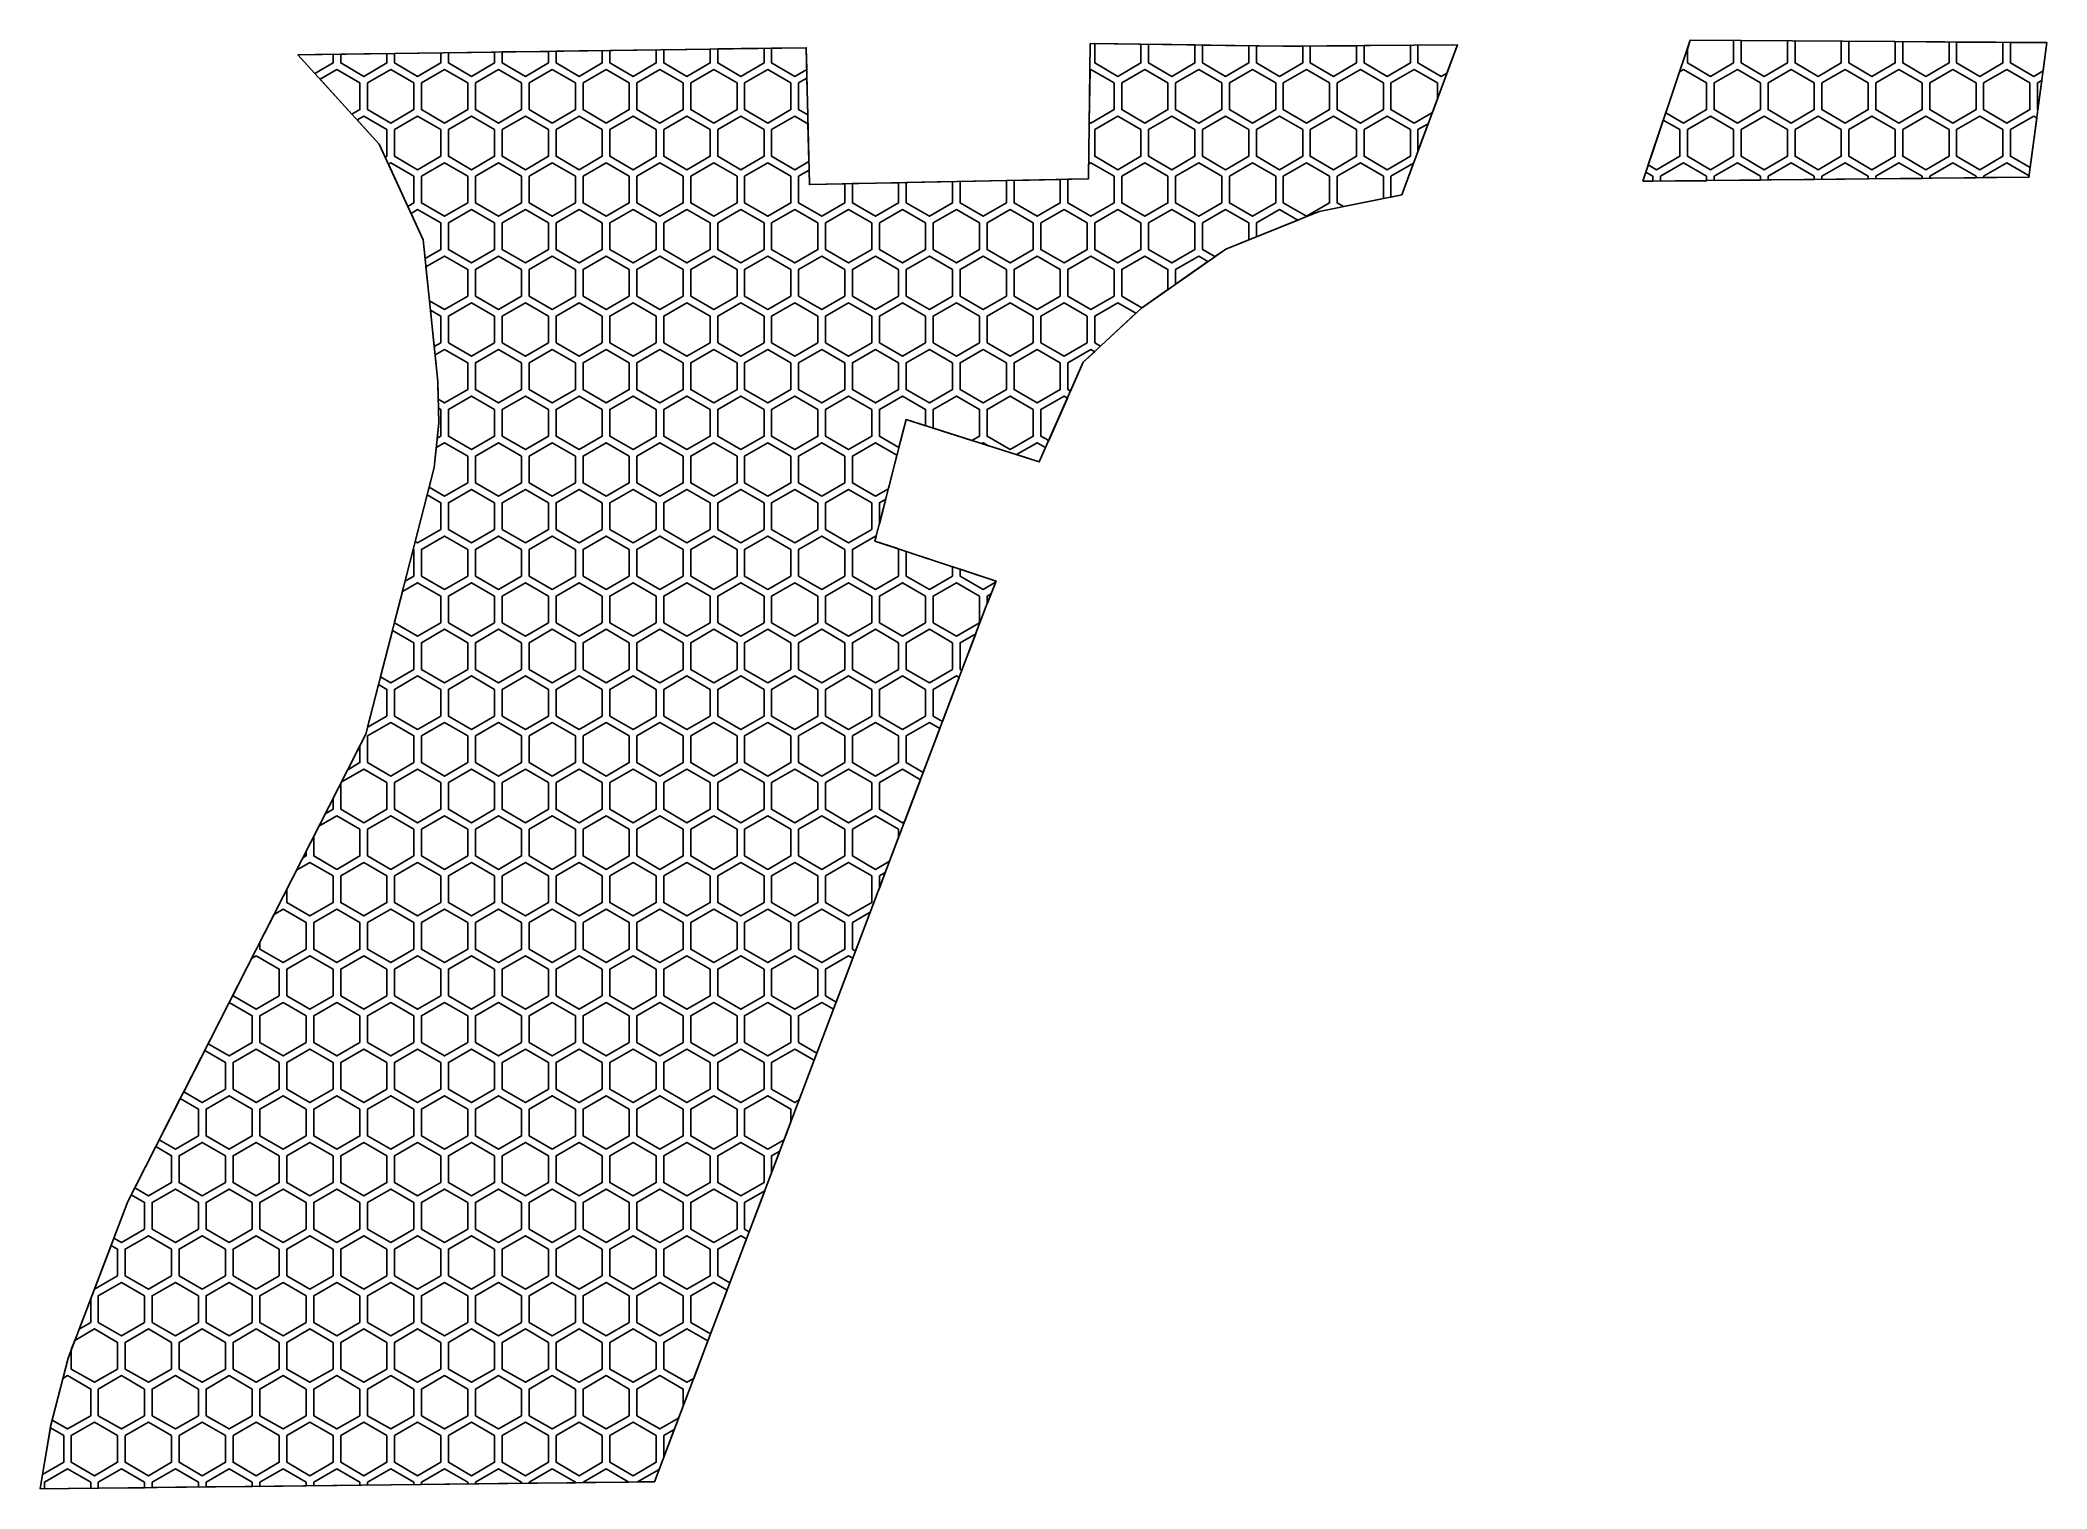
# Model space of a CAD drawing. Header units: millimetres. Extents: x -54 to 78, y -33 to 62.
import ezdxf

# ---------------------------------------------------------------- set-up
doc = ezdxf.new("R2010")
doc.units = ezdxf.units.MM
doc.layers.add('outline', color=3, linetype='Continuous')
doc.layers.add('pattern', color=5, linetype='Continuous')

msp = doc.modelspace()

# ---------------------------------------------------------------- linework, layer by layer
at = {"layer": 'outline'}
for points in [[(15.1, 61.94), (27.74, 61.75), (39.16, 61.85), (35.52, 52.01), (30.1, 50.92), (23.99, 48.46), (18.45, 44.59), (14.64, 41.04), (11.75, 34.5), (3.02, 37.28), (0.98, 29.31), (8.92, 26.69), (8.25, 25), (-13.46, -32.36), (-53.74, -32.83), (-53.06, -28.73), (-51.91, -24.25), (-47.99, -13.98), (-32.4, 16.65), (-27.91, 34.14), (-27.61, 37.04), (-27.67, 39.78), (-28.63, 49.07), (-31.52, 55.34), (-36.85, 61.19), (-3.52, 61.66), (-3.32, 52.69), (14.98, 53.06)], [(51.31, 52.9), (76.63, 53.17), (77.8, 61.99), (54.43, 62.16)]]:
    msp.add_lwpolyline(points, close=True, dxfattribs=at)
at = {"layer": 'pattern'}
for points in [[(18.42, 61.89), (18.42, 60.66), (16.91, 59.78), (15.39, 60.66), (15.39, 61.94)], [(21.96, 61.84), (21.96, 60.66), (20.44, 59.78), (18.92, 60.66), (18.92, 61.88)], [(25.49, 61.78), (25.49, 60.66), (23.97, 59.78), (22.46, 60.66), (22.46, 61.83)], [(39.16, 61.85), (38.47, 60), (38.1, 59.78), (36.58, 60.66), (36.58, 61.83)], [(57.27, 62.14), (57.27, 60.66), (55.75, 59.78), (54.24, 60.66), (54.24, 61.57), (54.43, 62.16)], [(60.8, 62.11), (60.8, 60.66), (59.28, 59.78), (57.77, 60.66), (57.77, 62.13)], [(64.33, 62.08), (64.33, 60.66), (62.81, 59.78), (61.3, 60.66), (61.3, 62.11)], [(67.86, 62.06), (67.86, 60.66), (66.34, 59.78), (64.83, 60.66), (64.83, 62.08)], [(71.39, 62.03), (71.39, 60.66), (69.88, 59.78), (68.36, 60.66), (68.36, 62.06)], [(74.92, 62.01), (74.92, 60.66), (73.41, 59.78), (71.89, 60.66), (71.89, 62.03)], [(77.8, 61.99), (77.56, 60.14), (76.94, 59.78), (75.42, 60.66), (75.42, 62.01)], [(-36.85, 61.19), (-34.54, 61.23), (-34.54, 60.66), (-35.73, 59.97)], [(-31.01, 61.27), (-31.01, 60.66), (-32.53, 59.78), (-34.04, 60.66), (-34.04, 61.23)], [(-27.48, 61.32), (-27.48, 60.66), (-29, 59.78), (-30.51, 60.66), (-30.51, 61.28)], [(-23.95, 61.37), (-23.95, 60.66), (-25.46, 59.78), (-26.98, 60.66), (-26.98, 61.33)], [(-20.42, 61.42), (-20.42, 60.66), (-21.93, 59.78), (-23.45, 60.66), (-23.45, 61.38)], [(-16.89, 61.47), (-16.89, 60.66), (-18.4, 59.78), (-19.92, 60.66), (-19.92, 61.43)], [(-13.36, 61.52), (-13.36, 60.66), (-14.87, 59.78), (-16.39, 60.66), (-16.39, 61.48)], [(-9.82, 61.57), (-9.82, 60.66), (-11.34, 59.78), (-12.86, 60.66), (-12.86, 61.53)], [(-6.29, 61.62), (-6.29, 60.66), (-7.81, 59.78), (-9.32, 60.66), (-9.32, 61.58)], [(-3.52, 61.66), (-3.49, 60.24), (-4.28, 59.78), (-5.79, 60.66), (-5.79, 61.62)], [(29.02, 61.76), (29.02, 60.66), (27.5, 59.78), (25.99, 60.66), (25.99, 61.78), (27.74, 61.75)], [(32.55, 61.79), (32.55, 60.66), (31.03, 59.78), (29.52, 60.66), (29.52, 61.77)], [(36.08, 61.82), (36.08, 60.66), (34.56, 59.78), (33.05, 60.66), (33.05, 61.8)], [(-35.39, 59.59), (-34.29, 60.22), (-32.78, 59.35), (-32.78, 57.6), (-33.3, 57.3)], [(-29.25, 59.35), (-30.76, 60.22), (-32.28, 59.35), (-32.28, 57.6), (-30.76, 56.72), (-29.25, 57.6)], [(-25.71, 59.35), (-27.23, 60.22), (-28.75, 59.35), (-28.75, 57.6), (-27.23, 56.72), (-25.71, 57.6)], [(-22.18, 59.35), (-23.7, 60.22), (-25.21, 59.35), (-25.21, 57.6), (-23.7, 56.72), (-22.18, 57.6)], [(-18.65, 59.35), (-20.17, 60.22), (-21.68, 59.35), (-21.68, 57.6), (-20.17, 56.72), (-18.65, 57.6)], [(-15.12, 59.35), (-16.64, 60.22), (-18.15, 59.35), (-18.15, 57.6), (-16.64, 56.72), (-15.12, 57.6)], [(-11.59, 59.35), (-13.11, 60.22), (-14.62, 59.35), (-14.62, 57.6), (-13.11, 56.72), (-11.59, 57.6)], [(-8.06, 59.35), (-9.57, 60.22), (-11.09, 59.35), (-11.09, 57.6), (-9.57, 56.72), (-8.06, 57.6)], [(-4.53, 59.35), (-6.04, 60.22), (-7.56, 59.35), (-7.56, 57.6), (-6.04, 56.72), (-4.53, 57.6)], [(-3.42, 57.25), (-4.03, 57.6), (-4.03, 59.35), (-3.48, 59.67)], [(15.08, 60.19), (15.14, 60.22), (16.66, 59.35), (16.66, 57.6), (15.14, 56.72), (15.03, 56.79)], [(20.19, 59.35), (18.67, 60.22), (17.16, 59.35), (17.16, 57.6), (18.67, 56.72), (20.19, 57.6)], [(23.72, 59.35), (22.21, 60.22), (20.69, 59.35), (20.69, 57.6), (22.21, 56.72), (23.72, 57.6)], [(27.25, 59.35), (25.74, 60.22), (24.22, 59.35), (24.22, 57.6), (25.74, 56.72), (27.25, 57.6)], [(30.78, 59.35), (29.27, 60.22), (27.75, 59.35), (27.75, 57.6), (29.27, 56.72), (30.78, 57.6)], [(34.31, 59.35), (32.8, 60.22), (31.28, 59.35), (31.28, 57.6), (32.8, 56.72), (34.31, 57.6)], [(37.52, 57.41), (36.33, 56.72), (34.81, 57.6), (34.81, 59.35), (36.33, 60.22), (37.85, 59.35), (37.85, 58.3)], [(53.73, 60.08), (53.99, 60.22), (55.5, 59.35), (55.5, 57.6), (53.99, 56.72), (52.83, 57.39)], [(59.03, 59.35), (57.52, 60.22), (56, 59.35), (56, 57.6), (57.52, 56.72), (59.03, 57.6)], [(62.56, 59.35), (61.05, 60.22), (59.53, 59.35), (59.53, 57.6), (61.05, 56.72), (62.56, 57.6)], [(66.09, 59.35), (64.58, 60.22), (63.06, 59.35), (63.06, 57.6), (64.58, 56.72), (66.09, 57.6)], [(69.63, 59.35), (68.11, 60.22), (66.59, 59.35), (66.59, 57.6), (68.11, 56.72), (69.63, 57.6)], [(73.16, 59.35), (71.64, 60.22), (70.13, 59.35), (70.13, 57.6), (71.64, 56.72), (73.16, 57.6)], [(76.69, 59.35), (75.17, 60.22), (73.66, 59.35), (73.66, 57.6), (75.17, 56.72), (76.69, 57.6)], [(77.22, 57.58), (77.19, 57.6), (77.19, 59.35), (77.47, 59.51)], [(-31.52, 55.34), (-32.96, 56.92), (-32.53, 57.16), (-31.01, 56.29), (-31.01, 54.54), (-31.12, 54.48)], [(-27.48, 56.29), (-29, 57.16), (-30.51, 56.29), (-30.51, 54.54), (-29, 53.66), (-27.48, 54.54)], [(-23.95, 56.29), (-25.46, 57.16), (-26.98, 56.29), (-26.98, 54.54), (-25.46, 53.66), (-23.95, 54.54)], [(-20.42, 56.29), (-21.93, 57.16), (-23.45, 56.29), (-23.45, 54.54), (-21.93, 53.66), (-20.42, 54.54)], [(-16.89, 56.29), (-18.4, 57.16), (-19.92, 56.29), (-19.92, 54.54), (-18.4, 53.66), (-16.89, 54.54)], [(-13.36, 56.29), (-14.87, 57.16), (-16.39, 56.29), (-16.39, 54.54), (-14.87, 53.66), (-13.36, 54.54)], [(-9.82, 56.29), (-11.34, 57.16), (-12.86, 56.29), (-12.86, 54.54), (-11.34, 53.66), (-9.82, 54.54)], [(-6.29, 56.29), (-7.81, 57.16), (-9.32, 56.29), (-9.32, 54.54), (-7.81, 53.66), (-6.29, 54.54)], [(-3.36, 54.2), (-4.28, 53.66), (-5.79, 54.54), (-5.79, 56.29), (-4.28, 57.16), (-3.41, 56.66)], [(18.42, 56.29), (16.91, 57.16), (15.39, 56.29), (15.39, 54.54), (16.91, 53.66), (18.42, 54.54)], [(21.96, 56.29), (20.44, 57.16), (18.92, 56.29), (18.92, 54.54), (20.44, 53.66), (21.96, 54.54)], [(25.49, 56.29), (23.97, 57.16), (22.46, 56.29), (22.46, 54.54), (23.97, 53.66), (25.49, 54.54)], [(29.02, 56.29), (27.5, 57.16), (25.99, 56.29), (25.99, 54.54), (27.5, 53.66), (29.02, 54.54)], [(32.55, 56.29), (31.03, 57.16), (29.52, 56.29), (29.52, 54.54), (31.03, 53.66), (32.55, 54.54)], [(36.08, 56.29), (34.56, 57.16), (33.05, 56.29), (33.05, 54.54), (34.56, 53.66), (36.08, 54.54)], [(36.58, 54.88), (36.58, 56.29), (37.24, 56.67)], [(52.66, 56.91), (53.74, 56.29), (53.74, 54.54), (52.22, 53.66), (51.67, 53.98)], [(57.27, 56.29), (55.75, 57.16), (54.24, 56.29), (54.24, 54.54), (55.75, 53.66), (57.27, 54.54)], [(60.8, 56.29), (59.28, 57.16), (57.77, 56.29), (57.77, 54.54), (59.28, 53.66), (60.8, 54.54)], [(64.33, 56.29), (62.81, 57.16), (61.3, 56.29), (61.3, 54.54), (62.81, 53.66), (64.33, 54.54)], [(67.86, 56.29), (66.34, 57.16), (64.83, 56.29), (64.83, 54.54), (66.34, 53.66), (67.86, 54.54)], [(71.39, 56.29), (69.88, 57.16), (68.36, 56.29), (68.36, 54.54), (69.88, 53.66), (71.39, 54.54)], [(74.92, 56.29), (73.41, 57.16), (71.89, 56.29), (71.89, 54.54), (73.41, 53.66), (74.92, 54.54)], [(76.71, 53.8), (75.42, 54.54), (75.42, 56.29), (76.94, 57.16), (77.14, 57.05)], [(-30.91, 54.02), (-30.76, 54.11), (-29.25, 53.23), (-29.25, 51.48), (-29.64, 51.25)], [(-25.71, 53.23), (-27.23, 54.11), (-28.75, 53.23), (-28.75, 51.48), (-27.23, 50.61), (-25.71, 51.48)], [(-22.18, 53.23), (-23.7, 54.11), (-25.21, 53.23), (-25.21, 51.48), (-23.7, 50.61), (-22.18, 51.48)], [(-18.65, 53.23), (-20.17, 54.11), (-21.68, 53.23), (-21.68, 51.48), (-20.17, 50.61), (-18.65, 51.48)], [(-15.12, 53.23), (-16.64, 54.11), (-18.15, 53.23), (-18.15, 51.48), (-16.64, 50.61), (-15.12, 51.48)], [(-11.59, 53.23), (-13.11, 54.11), (-14.62, 53.23), (-14.62, 51.48), (-13.11, 50.61), (-11.59, 51.48)], [(-8.06, 53.23), (-9.57, 54.11), (-11.09, 53.23), (-11.09, 51.48), (-9.57, 50.61), (-8.06, 51.48)], [(-4.53, 53.23), (-6.04, 54.11), (-7.56, 53.23), (-7.56, 51.48), (-6.04, 50.61), (-4.53, 51.48)], [(14.98, 53.06), (14.99, 54.02), (15.14, 54.11), (16.66, 53.23), (16.66, 51.48), (15.14, 50.61), (13.63, 51.48), (13.63, 53.03)], [(20.19, 53.23), (18.67, 54.11), (17.16, 53.23), (17.16, 51.48), (18.67, 50.61), (20.19, 51.48)], [(23.72, 53.23), (22.21, 54.11), (20.69, 53.23), (20.69, 51.48), (22.21, 50.61), (23.72, 51.48)], [(27.25, 53.23), (25.74, 54.11), (24.22, 53.23), (24.22, 51.48), (25.74, 50.61), (27.25, 51.48)], [(30.78, 53.23), (29.27, 54.11), (27.75, 53.23), (27.75, 51.48), (29.27, 50.61), (30.78, 51.48)], [(31.7, 51.24), (31.28, 51.48), (31.28, 53.23), (32.8, 54.11), (34.31, 53.23), (34.31, 51.77)], [(35.52, 52.01), (34.81, 51.87), (34.81, 53.23), (36.29, 54.08)], [(52.47, 52.91), (52.47, 53.23), (53.99, 54.11), (55.5, 53.23), (55.5, 52.94)], [(56, 52.95), (56, 53.23), (57.52, 54.11), (59.03, 53.23), (59.03, 52.98)], [(59.53, 52.99), (59.53, 53.23), (61.05, 54.11), (62.56, 53.23), (62.56, 53.02)], [(63.06, 53.02), (63.06, 53.23), (64.58, 54.11), (66.09, 53.23), (66.09, 53.06)], [(66.59, 53.06), (66.59, 53.23), (68.11, 54.11), (69.63, 53.23), (69.63, 53.09)], [(70.13, 53.1), (70.13, 53.23), (71.64, 54.11), (73.16, 53.23), (73.16, 53.13)], [(76.63, 53.17), (73.66, 53.14), (73.66, 53.23), (75.17, 54.11), (76.64, 53.26)], [(-3.32, 52.69), (-1, 52.74), (-1, 51.48), (-2.51, 50.61), (-4.03, 51.48), (-4.03, 53.23), (-3.34, 53.63)], [(2.53, 52.81), (2.53, 51.48), (1.02, 50.61), (-0.5, 51.48), (-0.5, 52.75)], [(6.07, 52.88), (6.07, 51.48), (4.55, 50.61), (3.03, 51.48), (3.03, 52.82)], [(9.6, 52.95), (9.6, 51.48), (8.08, 50.61), (6.57, 51.48), (6.57, 52.89)], [(13.13, 53.02), (13.13, 51.48), (11.61, 50.61), (10.1, 51.48), (10.1, 52.96)], [(51.31, 52.9), (51.51, 53.5), (51.97, 53.23), (51.97, 52.91)], [(-28.63, 49.07), (-29.43, 50.8), (-29, 51.05), (-27.48, 50.17), (-27.48, 48.42), (-28.5, 47.83)], [(-23.95, 50.17), (-25.46, 51.05), (-26.98, 50.17), (-26.98, 48.42), (-25.46, 47.55), (-23.95, 48.42)], [(-20.42, 50.17), (-21.93, 51.05), (-23.45, 50.17), (-23.45, 48.42), (-21.93, 47.55), (-20.42, 48.42)], [(-16.89, 50.17), (-18.4, 51.05), (-19.92, 50.17), (-19.92, 48.42), (-18.4, 47.55), (-16.89, 48.42)], [(-13.36, 50.17), (-14.87, 51.05), (-16.39, 50.17), (-16.39, 48.42), (-14.87, 47.55), (-13.36, 48.42)], [(-9.82, 50.17), (-11.34, 51.05), (-12.86, 50.17), (-12.86, 48.42), (-11.34, 47.55), (-9.82, 48.42)], [(-6.29, 50.17), (-7.81, 51.05), (-9.32, 50.17), (-9.32, 48.42), (-7.81, 47.55), (-6.29, 48.42)], [(-2.76, 50.17), (-4.28, 51.05), (-5.79, 50.17), (-5.79, 48.42), (-4.28, 47.55), (-2.76, 48.42)], [(0.77, 50.17), (-0.75, 51.05), (-2.26, 50.17), (-2.26, 48.42), (-0.75, 47.55), (0.77, 48.42)], [(4.3, 50.17), (2.78, 51.05), (1.27, 50.17), (1.27, 48.42), (2.78, 47.55), (4.3, 48.42)], [(7.83, 50.17), (6.32, 51.05), (4.8, 50.17), (4.8, 48.42), (6.32, 47.55), (7.83, 48.42)], [(11.36, 50.17), (9.85, 51.05), (8.33, 50.17), (8.33, 48.42), (9.85, 47.55), (11.36, 48.42)], [(14.89, 50.17), (13.38, 51.05), (11.86, 50.17), (11.86, 48.42), (13.38, 47.55), (14.89, 48.42)], [(18.42, 50.17), (16.91, 51.05), (15.39, 50.17), (15.39, 48.42), (16.91, 47.55), (18.42, 48.42)], [(21.96, 50.17), (20.44, 51.05), (18.92, 50.17), (18.92, 48.42), (20.44, 47.55), (21.96, 48.42)], [(23.99, 48.46), (23.26, 47.96), (22.46, 48.42), (22.46, 50.17), (23.97, 51.05), (25.49, 50.17), (25.49, 49.07)], [(25.99, 49.27), (25.99, 50.17), (27.5, 51.05), (28.7, 50.36)], [(-28.45, 47.29), (-27.23, 47.99), (-25.71, 47.12), (-25.71, 45.37), (-27.23, 44.49), (-28.22, 45.06)], [(-22.18, 47.12), (-23.7, 47.99), (-25.21, 47.12), (-25.21, 45.37), (-23.7, 44.49), (-22.18, 45.37)], [(-18.65, 47.12), (-20.17, 47.99), (-21.68, 47.12), (-21.68, 45.37), (-20.17, 44.49), (-18.65, 45.37)], [(-15.12, 47.12), (-16.64, 47.99), (-18.15, 47.12), (-18.15, 45.37), (-16.64, 44.49), (-15.12, 45.37)], [(-11.59, 47.12), (-13.11, 47.99), (-14.62, 47.12), (-14.62, 45.37), (-13.11, 44.49), (-11.59, 45.37)], [(-8.06, 47.12), (-9.57, 47.99), (-11.09, 47.12), (-11.09, 45.37), (-9.57, 44.49), (-8.06, 45.37)], [(-4.53, 47.12), (-6.04, 47.99), (-7.56, 47.12), (-7.56, 45.37), (-6.04, 44.49), (-4.53, 45.37)], [(-1, 47.12), (-2.51, 47.99), (-4.03, 47.12), (-4.03, 45.37), (-2.51, 44.49), (-1, 45.37)], [(2.53, 47.12), (1.02, 47.99), (-0.5, 47.12), (-0.5, 45.37), (1.02, 44.49), (2.53, 45.37)], [(6.07, 47.12), (4.55, 47.99), (3.03, 47.12), (3.03, 45.37), (4.55, 44.49), (6.07, 45.37)], [(9.6, 47.12), (8.08, 47.99), (6.57, 47.12), (6.57, 45.37), (8.08, 44.49), (9.6, 45.37)], [(13.13, 47.12), (11.61, 47.99), (10.1, 47.12), (10.1, 45.37), (11.61, 44.49), (13.13, 45.37)], [(16.66, 47.12), (15.14, 47.99), (13.63, 47.12), (13.63, 45.37), (15.14, 44.49), (16.66, 45.37)], [(18.48, 44.61), (17.16, 45.37), (17.16, 47.12), (18.67, 47.99), (20.19, 47.12), (20.19, 45.8)], [(20.69, 46.15), (20.69, 47.12), (22.21, 47.99), (22.81, 47.64)], [(-23.95, 44.06), (-25.46, 44.93), (-26.98, 44.06), (-26.98, 42.31), (-25.46, 41.43), (-23.95, 42.31)], [(-20.42, 44.06), (-21.93, 44.93), (-23.45, 44.06), (-23.45, 42.31), (-21.93, 41.43), (-20.42, 42.31)], [(-16.89, 44.06), (-18.4, 44.93), (-19.92, 44.06), (-19.92, 42.31), (-18.4, 41.43), (-16.89, 42.31)], [(-13.36, 44.06), (-14.87, 44.93), (-16.39, 44.06), (-16.39, 42.31), (-14.87, 41.43), (-13.36, 42.31)], [(-9.82, 44.06), (-11.34, 44.93), (-12.86, 44.06), (-12.86, 42.31), (-11.34, 41.43), (-9.82, 42.31)], [(-6.29, 44.06), (-7.81, 44.93), (-9.32, 44.06), (-9.32, 42.31), (-7.81, 41.43), (-6.29, 42.31)], [(-2.76, 44.06), (-4.28, 44.93), (-5.79, 44.06), (-5.79, 42.31), (-4.28, 41.43), (-2.76, 42.31)], [(0.77, 44.06), (-0.75, 44.93), (-2.26, 44.06), (-2.26, 42.31), (-0.75, 41.43), (0.77, 42.31)], [(4.3, 44.06), (2.78, 44.93), (1.27, 44.06), (1.27, 42.31), (2.78, 41.43), (4.3, 42.31)], [(7.83, 44.06), (6.32, 44.93), (4.8, 44.06), (4.8, 42.31), (6.32, 41.43), (7.83, 42.31)], [(11.36, 44.06), (9.85, 44.93), (8.33, 44.06), (8.33, 42.31), (9.85, 41.43), (11.36, 42.31)], [(14.89, 44.06), (13.38, 44.93), (11.86, 44.06), (11.86, 42.31), (13.38, 41.43), (14.89, 42.31)], [(15.77, 42.09), (15.39, 42.31), (15.39, 44.06), (16.91, 44.93), (18.09, 44.25)], [(-28.15, 44.45), (-27.48, 44.06), (-27.48, 42.31), (-27.91, 42.06)], [(-27.67, 39.78), (-27.85, 41.52), (-27.23, 41.87), (-25.71, 41), (-25.71, 39.25), (-27.23, 38.37), (-27.65, 38.62)], [(-22.18, 41), (-23.7, 41.87), (-25.21, 41), (-25.21, 39.25), (-23.7, 38.37), (-22.18, 39.25)], [(-18.65, 41), (-20.17, 41.87), (-21.68, 41), (-21.68, 39.25), (-20.17, 38.37), (-18.65, 39.25)], [(-15.12, 41), (-16.64, 41.87), (-18.15, 41), (-18.15, 39.25), (-16.64, 38.37), (-15.12, 39.25)], [(-11.59, 41), (-13.11, 41.87), (-14.62, 41), (-14.62, 39.25), (-13.11, 38.37), (-11.59, 39.25)], [(-8.06, 41), (-9.57, 41.87), (-11.09, 41), (-11.09, 39.25), (-9.57, 38.37), (-8.06, 39.25)], [(-4.53, 41), (-6.04, 41.87), (-7.56, 41), (-7.56, 39.25), (-6.04, 38.37), (-4.53, 39.25)], [(-1, 41), (-2.51, 41.87), (-4.03, 41), (-4.03, 39.25), (-2.51, 38.37), (-1, 39.25)], [(2.53, 41), (1.02, 41.87), (-0.5, 41), (-0.5, 39.25), (1.02, 38.37), (2.53, 39.25)], [(6.07, 41), (4.55, 41.87), (3.03, 41), (3.03, 39.25), (4.55, 38.37), (6.07, 39.25)], [(9.6, 41), (8.08, 41.87), (6.57, 41), (6.57, 39.25), (8.08, 38.37), (9.6, 39.25)], [(13.13, 41), (11.61, 41.87), (10.1, 41), (10.1, 39.25), (11.61, 38.37), (13.13, 39.25)], [(14.64, 41.04), (13.8, 39.15), (13.63, 39.25), (13.63, 41), (15.14, 41.87), (15.39, 41.73)], [(-23.95, 37.94), (-25.46, 38.82), (-26.98, 37.94), (-26.98, 36.19), (-25.46, 35.32), (-23.95, 36.19)], [(-20.42, 37.94), (-21.93, 38.82), (-23.45, 37.94), (-23.45, 36.19), (-21.93, 35.32), (-20.42, 36.19)], [(-16.89, 37.94), (-18.4, 38.82), (-19.92, 37.94), (-19.92, 36.19), (-18.4, 35.32), (-16.89, 36.19)], [(-13.36, 37.94), (-14.87, 38.82), (-16.39, 37.94), (-16.39, 36.19), (-14.87, 35.32), (-13.36, 36.19)], [(-9.82, 37.94), (-11.34, 38.82), (-12.86, 37.94), (-12.86, 36.19), (-11.34, 35.32), (-9.82, 36.19)], [(-6.29, 37.94), (-7.81, 38.82), (-9.32, 37.94), (-9.32, 36.19), (-7.81, 35.32), (-6.29, 36.19)], [(-2.76, 37.94), (-4.28, 38.82), (-5.79, 37.94), (-5.79, 36.19), (-4.28, 35.32), (-2.76, 36.19)], [(0.77, 37.94), (-0.75, 38.82), (-2.26, 37.94), (-2.26, 36.19), (-0.75, 35.32), (0.77, 36.19)], [(3.02, 37.28), (2.55, 35.45), (1.27, 36.19), (1.27, 37.94), (2.78, 38.82), (4.3, 37.94), (4.3, 36.87)], [(4.8, 36.71), (4.8, 37.94), (6.32, 38.82), (7.83, 37.94), (7.83, 36.19), (7.34, 35.91)], [(11.36, 37.94), (9.85, 38.82), (8.33, 37.94), (8.33, 36.19), (9.85, 35.32), (11.36, 36.19)], [(12.37, 35.9), (11.86, 36.19), (11.86, 37.94), (13.38, 38.82), (13.6, 38.69)], [(-27.61, 37.04), (-27.63, 38.03), (-27.48, 37.94), (-27.48, 36.19), (-27.71, 36.06)], [(-27.91, 34.14), (-27.78, 35.44), (-27.23, 35.76), (-25.71, 34.88), (-25.71, 33.13), (-27.23, 32.26), (-28.24, 32.84)], [(-22.18, 34.88), (-23.7, 35.76), (-25.21, 34.88), (-25.21, 33.13), (-23.7, 32.26), (-22.18, 33.13)], [(-18.65, 34.88), (-20.17, 35.76), (-21.68, 34.88), (-21.68, 33.13), (-20.17, 32.26), (-18.65, 33.13)], [(-15.12, 34.88), (-16.64, 35.76), (-18.15, 34.88), (-18.15, 33.13), (-16.64, 32.26), (-15.12, 33.13)], [(-11.59, 34.88), (-13.11, 35.76), (-14.62, 34.88), (-14.62, 33.13), (-13.11, 32.26), (-11.59, 33.13)], [(-8.06, 34.88), (-9.57, 35.76), (-11.09, 34.88), (-11.09, 33.13), (-9.57, 32.26), (-8.06, 33.13)], [(-4.53, 34.88), (-6.04, 35.76), (-7.56, 34.88), (-7.56, 33.13), (-6.04, 32.26), (-4.53, 33.13)], [(-1, 34.88), (-2.51, 35.76), (-4.03, 34.88), (-4.03, 33.13), (-2.51, 32.26), (-1, 33.13)], [(1.86, 32.74), (1.02, 32.26), (-0.5, 33.13), (-0.5, 34.88), (1.02, 35.76), (2.42, 34.95)], [(7.98, 35.7), (8.08, 35.76), (8.42, 35.56)], [(11.75, 34.5), (10.26, 34.98), (11.61, 35.76), (12.17, 35.44)], [(-28.37, 32.34), (-27.48, 31.83), (-27.48, 30.08), (-29, 29.2), (-29.15, 29.29)], [(-23.95, 31.83), (-25.46, 32.7), (-26.98, 31.83), (-26.98, 30.08), (-25.46, 29.2), (-23.95, 30.08)], [(-20.42, 31.83), (-21.93, 32.7), (-23.45, 31.83), (-23.45, 30.08), (-21.93, 29.2), (-20.42, 30.08)], [(-16.89, 31.83), (-18.4, 32.7), (-19.92, 31.83), (-19.92, 30.08), (-18.4, 29.2), (-16.89, 30.08)], [(-13.36, 31.83), (-14.87, 32.7), (-16.39, 31.83), (-16.39, 30.08), (-14.87, 29.2), (-13.36, 30.08)], [(-9.82, 31.83), (-11.34, 32.7), (-12.86, 31.83), (-12.86, 30.08), (-11.34, 29.2), (-9.82, 30.08)], [(-6.29, 31.83), (-7.81, 32.7), (-9.32, 31.83), (-9.32, 30.08), (-7.81, 29.2), (-6.29, 30.08)], [(-2.76, 31.83), (-4.28, 32.7), (-5.79, 31.83), (-5.79, 30.08), (-4.28, 29.2), (-2.76, 30.08)], [(0.77, 31.83), (-0.75, 32.7), (-2.26, 31.83), (-2.26, 30.08), (-0.75, 29.2), (0.77, 30.08)], [(1.27, 30.42), (1.27, 31.83), (1.69, 32.07)], [(-25.71, 28.77), (-27.23, 29.64), (-28.75, 28.77), (-28.75, 27.02), (-27.23, 26.14), (-25.71, 27.02)], [(-22.18, 28.77), (-23.7, 29.64), (-25.21, 28.77), (-25.21, 27.02), (-23.7, 26.14), (-22.18, 27.02)], [(-18.65, 28.77), (-20.17, 29.64), (-21.68, 28.77), (-21.68, 27.02), (-20.17, 26.14), (-18.65, 27.02)], [(-15.12, 28.77), (-16.64, 29.64), (-18.15, 28.77), (-18.15, 27.02), (-16.64, 26.14), (-15.12, 27.02)], [(-11.59, 28.77), (-13.11, 29.64), (-14.62, 28.77), (-14.62, 27.02), (-13.11, 26.14), (-11.59, 27.02)], [(-8.06, 28.77), (-9.57, 29.64), (-11.09, 28.77), (-11.09, 27.02), (-9.57, 26.14), (-8.06, 27.02)], [(-4.53, 28.77), (-6.04, 29.64), (-7.56, 28.77), (-7.56, 27.02), (-6.04, 26.14), (-4.53, 27.02)], [(-1, 28.77), (-2.51, 29.64), (-4.03, 28.77), (-4.03, 27.02), (-2.51, 26.14), (-1, 27.02)], [(0.98, 29.31), (2.42, 28.84), (2.53, 28.77), (2.53, 27.02), (1.02, 26.14), (-0.5, 27.02), (-0.5, 28.77), (1.02, 29.64), (1.06, 29.62)], [(-29.28, 28.79), (-29.25, 28.77), (-29.25, 27.02), (-29.82, 26.68)], [(6.07, 27.63), (6.07, 27.02), (4.55, 26.14), (3.03, 27.02), (3.03, 28.63)], [(-30, 26.01), (-29, 26.58), (-27.48, 25.71), (-27.48, 23.96), (-29, 23.08), (-30.51, 23.96), (-30.51, 24)], [(-23.95, 25.71), (-25.46, 26.58), (-26.98, 25.71), (-26.98, 23.96), (-25.46, 23.08), (-23.95, 23.96)], [(-20.42, 25.71), (-21.93, 26.58), (-23.45, 25.71), (-23.45, 23.96), (-21.93, 23.08), (-20.42, 23.96)], [(-16.89, 25.71), (-18.4, 26.58), (-19.92, 25.71), (-19.92, 23.96), (-18.4, 23.08), (-16.89, 23.96)], [(-13.36, 25.71), (-14.87, 26.58), (-16.39, 25.71), (-16.39, 23.96), (-14.87, 23.08), (-13.36, 23.96)], [(-9.82, 25.71), (-11.34, 26.58), (-12.86, 25.71), (-12.86, 23.96), (-11.34, 23.08), (-9.82, 23.96)], [(-6.29, 25.71), (-7.81, 26.58), (-9.32, 25.71), (-9.32, 23.96), (-7.81, 23.08), (-6.29, 23.96)], [(-2.76, 25.71), (-4.28, 26.58), (-5.79, 25.71), (-5.79, 23.96), (-4.28, 23.08), (-2.76, 23.96)], [(0.77, 25.71), (-0.75, 26.58), (-2.26, 25.71), (-2.26, 23.96), (-0.75, 23.08), (0.77, 23.96)], [(4.3, 25.71), (2.78, 26.58), (1.27, 25.71), (1.27, 23.96), (2.78, 23.08), (4.3, 23.96)], [(7.83, 25.71), (6.32, 26.58), (4.8, 25.71), (4.8, 23.96), (6.32, 23.08), (7.83, 23.96)], [(8.92, 26.69), (8.89, 26.61), (8.08, 26.14), (6.57, 27.02), (6.57, 27.47)], [(8.33, 25.2), (8.33, 25.71), (8.6, 25.86)], [(-30.65, 23.46), (-29.25, 22.65), (-29.25, 20.9), (-30.76, 20.03), (-31.43, 20.41)], [(-25.71, 22.65), (-27.23, 23.53), (-28.75, 22.65), (-28.75, 20.9), (-27.23, 20.03), (-25.71, 20.9)], [(-22.18, 22.65), (-23.7, 23.53), (-25.21, 22.65), (-25.21, 20.9), (-23.7, 20.03), (-22.18, 20.9)], [(-18.65, 22.65), (-20.17, 23.53), (-21.68, 22.65), (-21.68, 20.9), (-20.17, 20.03), (-18.65, 20.9)], [(-15.12, 22.65), (-16.64, 23.53), (-18.15, 22.65), (-18.15, 20.9), (-16.64, 20.03), (-15.12, 20.9)], [(-11.59, 22.65), (-13.11, 23.53), (-14.62, 22.65), (-14.62, 20.9), (-13.11, 20.03), (-11.59, 20.9)], [(-8.06, 22.65), (-9.57, 23.53), (-11.09, 22.65), (-11.09, 20.9), (-9.57, 20.03), (-8.06, 20.9)], [(-4.53, 22.65), (-6.04, 23.53), (-7.56, 22.65), (-7.56, 20.9), (-6.04, 20.03), (-4.53, 20.9)], [(-1, 22.65), (-2.51, 23.53), (-4.03, 22.65), (-4.03, 20.9), (-2.51, 20.03), (-1, 20.9)], [(2.53, 22.65), (1.02, 23.53), (-0.5, 22.65), (-0.5, 20.9), (1.02, 20.03), (2.53, 20.9)], [(6.07, 22.65), (4.55, 23.53), (3.03, 22.65), (3.03, 20.9), (4.55, 20.03), (6.07, 20.9)], [(6.68, 20.84), (6.57, 20.9), (6.57, 22.65), (7.59, 23.24)], [(-31.56, 19.91), (-31.01, 19.59), (-31.01, 17.84), (-32.28, 17.11)], [(-27.48, 19.59), (-29, 20.47), (-30.51, 19.59), (-30.51, 17.84), (-29, 16.97), (-27.48, 17.84)], [(-23.95, 19.59), (-25.46, 20.47), (-26.98, 19.59), (-26.98, 17.84), (-25.46, 16.97), (-23.95, 17.84)], [(-20.42, 19.59), (-21.93, 20.47), (-23.45, 19.59), (-23.45, 17.84), (-21.93, 16.97), (-20.42, 17.84)], [(-16.89, 19.59), (-18.4, 20.47), (-19.92, 19.59), (-19.92, 17.84), (-18.4, 16.97), (-16.89, 17.84)], [(-13.36, 19.59), (-14.87, 20.47), (-16.39, 19.59), (-16.39, 17.84), (-14.87, 16.97), (-13.36, 17.84)], [(-9.82, 19.59), (-11.34, 20.47), (-12.86, 19.59), (-12.86, 17.84), (-11.34, 16.97), (-9.82, 17.84)], [(-6.29, 19.59), (-7.81, 20.47), (-9.32, 19.59), (-9.32, 17.84), (-7.81, 16.97), (-6.29, 17.84)], [(-2.76, 19.59), (-4.28, 20.47), (-5.79, 19.59), (-5.79, 17.84), (-4.28, 16.97), (-2.76, 17.84)], [(0.77, 19.59), (-0.75, 20.47), (-2.26, 19.59), (-2.26, 17.84), (-0.75, 16.97), (0.77, 17.84)], [(4.3, 19.59), (2.78, 20.47), (1.27, 19.59), (1.27, 17.84), (2.78, 16.97), (4.3, 17.84)], [(5.41, 17.49), (4.8, 17.84), (4.8, 19.59), (6.32, 20.47), (6.5, 20.36)], [(-29.25, 16.54), (-30.76, 17.41), (-32.28, 16.54), (-32.28, 14.79), (-30.76, 13.91), (-29.25, 14.79)], [(-25.71, 16.54), (-27.23, 17.41), (-28.75, 16.54), (-28.75, 14.79), (-27.23, 13.91), (-25.71, 14.79)], [(-22.18, 16.54), (-23.7, 17.41), (-25.21, 16.54), (-25.21, 14.79), (-23.7, 13.91), (-22.18, 14.79)], [(-18.65, 16.54), (-20.17, 17.41), (-21.68, 16.54), (-21.68, 14.79), (-20.17, 13.91), (-18.65, 14.79)], [(-15.12, 16.54), (-16.64, 17.41), (-18.15, 16.54), (-18.15, 14.79), (-16.64, 13.91), (-15.12, 14.79)], [(-11.59, 16.54), (-13.11, 17.41), (-14.62, 16.54), (-14.62, 14.79), (-13.11, 13.91), (-11.59, 14.79)], [(-8.06, 16.54), (-9.57, 17.41), (-11.09, 16.54), (-11.09, 14.79), (-9.57, 13.91), (-8.06, 14.79)], [(-4.53, 16.54), (-6.04, 17.41), (-7.56, 16.54), (-7.56, 14.79), (-6.04, 13.91), (-4.53, 14.79)], [(-1, 16.54), (-2.51, 17.41), (-4.03, 16.54), (-4.03, 14.79), (-2.51, 13.91), (-1, 14.79)], [(2.53, 16.54), (1.02, 17.41), (-0.5, 16.54), (-0.5, 14.79), (1.02, 13.91), (2.53, 14.79)], [(4.14, 14.15), (3.03, 14.79), (3.03, 16.54), (4.55, 17.41), (5.23, 17.02)], [(-32.78, 15.9), (-32.78, 14.79), (-33.58, 14.32)], [(-34, 13.5), (-32.53, 14.35), (-31.01, 13.48), (-31.01, 11.73), (-32.53, 10.85), (-34.04, 11.73), (-34.04, 13.41)], [(-27.48, 13.48), (-29, 14.35), (-30.51, 13.48), (-30.51, 11.73), (-29, 10.85), (-27.48, 11.73)], [(-23.95, 13.48), (-25.46, 14.35), (-26.98, 13.48), (-26.98, 11.73), (-25.46, 10.85), (-23.95, 11.73)], [(-20.42, 13.48), (-21.93, 14.35), (-23.45, 13.48), (-23.45, 11.73), (-21.93, 10.85), (-20.42, 11.73)], [(-16.89, 13.48), (-18.4, 14.35), (-19.92, 13.48), (-19.92, 11.73), (-18.4, 10.85), (-16.89, 11.73)], [(-13.36, 13.48), (-14.87, 14.35), (-16.39, 13.48), (-16.39, 11.73), (-14.87, 10.85), (-13.36, 11.73)], [(-9.82, 13.48), (-11.34, 14.35), (-12.86, 13.48), (-12.86, 11.73), (-11.34, 10.85), (-9.82, 11.73)], [(-6.29, 13.48), (-7.81, 14.35), (-9.32, 13.48), (-9.32, 11.73), (-7.81, 10.85), (-6.29, 11.73)], [(-2.76, 13.48), (-4.28, 14.35), (-5.79, 13.48), (-5.79, 11.73), (-4.28, 10.85), (-2.76, 11.73)], [(0.77, 13.48), (-0.75, 14.35), (-2.26, 13.48), (-2.26, 11.73), (-0.75, 10.85), (0.77, 11.73)], [(2.93, 10.94), (2.78, 10.85), (1.27, 11.73), (1.27, 13.48), (2.78, 14.35), (3.96, 13.67)], [(-34.54, 12.43), (-34.54, 11.73), (-35.05, 11.43)], [(-35.47, 10.62), (-34.29, 11.29), (-32.78, 10.42), (-32.78, 8.67), (-34.29, 7.79), (-35.81, 8.67), (-35.81, 9.95)], [(-29.25, 10.42), (-30.76, 11.29), (-32.28, 10.42), (-32.28, 8.67), (-30.76, 7.79), (-29.25, 8.67)], [(-25.71, 10.42), (-27.23, 11.29), (-28.75, 10.42), (-28.75, 8.67), (-27.23, 7.79), (-25.71, 8.67)], [(-22.18, 10.42), (-23.7, 11.29), (-25.21, 10.42), (-25.21, 8.67), (-23.7, 7.79), (-22.18, 8.67)], [(-18.65, 10.42), (-20.17, 11.29), (-21.68, 10.42), (-21.68, 8.67), (-20.17, 7.79), (-18.65, 8.67)], [(-15.12, 10.42), (-16.64, 11.29), (-18.15, 10.42), (-18.15, 8.67), (-16.64, 7.79), (-15.12, 8.67)], [(-11.59, 10.42), (-13.11, 11.29), (-14.62, 10.42), (-14.62, 8.67), (-13.11, 7.79), (-11.59, 8.67)], [(-8.06, 10.42), (-9.57, 11.29), (-11.09, 10.42), (-11.09, 8.67), (-9.57, 7.79), (-8.06, 8.67)], [(-4.53, 10.42), (-6.04, 11.29), (-7.56, 10.42), (-7.56, 8.67), (-6.04, 7.79), (-4.53, 8.67)], [(-1, 10.42), (-2.51, 11.29), (-4.03, 10.42), (-4.03, 8.67), (-2.51, 7.79), (-1, 8.67)], [(1.94, 8.33), (1.02, 7.79), (-0.5, 8.67), (-0.5, 10.42), (1.02, 11.29), (2.53, 10.42), (2.53, 9.9)], [(-36.94, 7.73), (-36.06, 8.24), (-34.54, 7.36), (-34.54, 5.61), (-36.06, 4.74), (-37.57, 5.61), (-37.57, 6.48)], [(-36.31, 8.96), (-36.31, 8.67), (-36.52, 8.55)], [(-31.01, 7.36), (-32.53, 8.24), (-34.04, 7.36), (-34.04, 5.61), (-32.53, 4.74), (-31.01, 5.61)], [(-27.48, 7.36), (-29, 8.24), (-30.51, 7.36), (-30.51, 5.61), (-29, 4.74), (-27.48, 5.61)], [(-23.95, 7.36), (-25.46, 8.24), (-26.98, 7.36), (-26.98, 5.61), (-25.46, 4.74), (-23.95, 5.61)], [(-20.42, 7.36), (-21.93, 8.24), (-23.45, 7.36), (-23.45, 5.61), (-21.93, 4.74), (-20.42, 5.61)], [(-16.89, 7.36), (-18.4, 8.24), (-19.92, 7.36), (-19.92, 5.61), (-18.4, 4.74), (-16.89, 5.61)], [(-13.36, 7.36), (-14.87, 8.24), (-16.39, 7.36), (-16.39, 5.61), (-14.87, 4.74), (-13.36, 5.61)], [(-9.82, 7.36), (-11.34, 8.24), (-12.86, 7.36), (-12.86, 5.61), (-11.34, 4.74), (-9.82, 5.61)], [(-6.29, 7.36), (-7.81, 8.24), (-9.32, 7.36), (-9.32, 5.61), (-7.81, 4.74), (-6.29, 5.61)], [(-2.76, 7.36), (-4.28, 8.24), (-5.79, 7.36), (-5.79, 5.61), (-4.28, 4.74), (-2.76, 5.61)], [(0.77, 7.36), (-0.75, 8.24), (-2.26, 7.36), (-2.26, 5.61), (-0.75, 4.74), (0.77, 5.61)], [(1.27, 6.55), (1.27, 7.36), (1.66, 7.59)], [(-38.41, 4.84), (-37.82, 5.18), (-36.31, 4.3), (-36.31, 2.55), (-37.82, 1.68), (-39.34, 2.55), (-39.34, 3.01)], [(-32.78, 4.3), (-34.29, 5.18), (-35.81, 4.3), (-35.81, 2.55), (-34.29, 1.68), (-32.78, 2.55)], [(-29.25, 4.3), (-30.76, 5.18), (-32.28, 4.3), (-32.28, 2.55), (-30.76, 1.68), (-29.25, 2.55)], [(-25.71, 4.3), (-27.23, 5.18), (-28.75, 4.3), (-28.75, 2.55), (-27.23, 1.68), (-25.71, 2.55)], [(-22.18, 4.3), (-23.7, 5.18), (-25.21, 4.3), (-25.21, 2.55), (-23.7, 1.68), (-22.18, 2.55)], [(-18.65, 4.3), (-20.17, 5.18), (-21.68, 4.3), (-21.68, 2.55), (-20.17, 1.68), (-18.65, 2.55)], [(-15.12, 4.3), (-16.64, 5.18), (-18.15, 4.3), (-18.15, 2.55), (-16.64, 1.68), (-15.12, 2.55)], [(-11.59, 4.3), (-13.11, 5.18), (-14.62, 4.3), (-14.62, 2.55), (-13.11, 1.68), (-11.59, 2.55)], [(-8.06, 4.3), (-9.57, 5.18), (-11.09, 4.3), (-11.09, 2.55), (-9.57, 1.68), (-8.06, 2.55)], [(-4.53, 4.3), (-6.04, 5.18), (-7.56, 4.3), (-7.56, 2.55), (-6.04, 1.68), (-4.53, 2.55)], [(-1, 4.3), (-2.51, 5.18), (-4.03, 4.3), (-4.03, 2.55), (-2.51, 1.68), (-1, 2.55)], [(-0.29, 2.43), (-0.5, 2.55), (-0.5, 4.3), (0.67, 4.98)], [(-39.88, 1.95), (-39.59, 2.12), (-38.07, 1.25), (-38.07, -0.5), (-39.59, -1.38), (-41.1, -0.5), (-41.1, -0.46)], [(-34.54, 1.25), (-36.06, 2.12), (-37.57, 1.25), (-37.57, -0.5), (-36.06, -1.38), (-34.54, -0.5)], [(-31.01, 1.25), (-32.53, 2.12), (-34.04, 1.25), (-34.04, -0.5), (-32.53, -1.38), (-31.01, -0.5)], [(-27.48, 1.25), (-29, 2.12), (-30.51, 1.25), (-30.51, -0.5), (-29, -1.38), (-27.48, -0.5)], [(-23.95, 1.25), (-25.46, 2.12), (-26.98, 1.25), (-26.98, -0.5), (-25.46, -1.38), (-23.95, -0.5)], [(-20.42, 1.25), (-21.93, 2.12), (-23.45, 1.25), (-23.45, -0.5), (-21.93, -1.38), (-20.42, -0.5)], [(-16.89, 1.25), (-18.4, 2.12), (-19.92, 1.25), (-19.92, -0.5), (-18.4, -1.38), (-16.89, -0.5)], [(-13.36, 1.25), (-14.87, 2.12), (-16.39, 1.25), (-16.39, -0.5), (-14.87, -1.38), (-13.36, -0.5)], [(-9.82, 1.25), (-11.34, 2.12), (-12.86, 1.25), (-12.86, -0.5), (-11.34, -1.38), (-9.82, -0.5)], [(-6.29, 1.25), (-7.81, 2.12), (-9.32, 1.25), (-9.32, -0.5), (-7.81, -1.38), (-6.29, -0.5)], [(-2.76, 1.25), (-4.28, 2.12), (-5.79, 1.25), (-5.79, -0.5), (-4.28, -1.38), (-2.76, -0.5)], [(-1.56, -0.91), (-2.26, -0.5), (-2.26, 1.25), (-0.75, 2.12), (-0.47, 1.96)], [(-41.35, -0.94), (-39.84, -1.81), (-39.84, -3.56), (-41.35, -4.44), (-42.73, -3.64)], [(-36.31, -1.81), (-37.82, -0.94), (-39.34, -1.81), (-39.34, -3.56), (-37.82, -4.44), (-36.31, -3.56)], [(-32.78, -1.81), (-34.29, -0.94), (-35.81, -1.81), (-35.81, -3.56), (-34.29, -4.44), (-32.78, -3.56)], [(-29.25, -1.81), (-30.76, -0.94), (-32.28, -1.81), (-32.28, -3.56), (-30.76, -4.44), (-29.25, -3.56)], [(-25.71, -1.81), (-27.23, -0.94), (-28.75, -1.81), (-28.75, -3.56), (-27.23, -4.44), (-25.71, -3.56)], [(-22.18, -1.81), (-23.7, -0.94), (-25.21, -1.81), (-25.21, -3.56), (-23.7, -4.44), (-22.18, -3.56)], [(-18.65, -1.81), (-20.17, -0.94), (-21.68, -1.81), (-21.68, -3.56), (-20.17, -4.44), (-18.65, -3.56)], [(-15.12, -1.81), (-16.64, -0.94), (-18.15, -1.81), (-18.15, -3.56), (-16.64, -4.44), (-15.12, -3.56)], [(-11.59, -1.81), (-13.11, -0.94), (-14.62, -1.81), (-14.62, -3.56), (-13.11, -4.44), (-11.59, -3.56)], [(-8.06, -1.81), (-9.57, -0.94), (-11.09, -1.81), (-11.09, -3.56), (-9.57, -4.44), (-8.06, -3.56)], [(-4.53, -1.81), (-6.04, -0.94), (-7.56, -1.81), (-7.56, -3.56), (-6.04, -4.44), (-4.53, -3.56)], [(-2.82, -4.26), (-4.03, -3.56), (-4.03, -1.81), (-2.51, -0.94), (-1.74, -1.38)], [(-42.95, -4.09), (-41.6, -4.87), (-41.6, -6.62), (-43.12, -7.5), (-44.33, -6.8)], [(-38.07, -4.87), (-39.59, -4), (-41.1, -4.87), (-41.1, -6.62), (-39.59, -7.5), (-38.07, -6.62)], [(-34.54, -4.87), (-36.06, -4), (-37.57, -4.87), (-37.57, -6.62), (-36.06, -7.5), (-34.54, -6.62)], [(-31.01, -4.87), (-32.53, -4), (-34.04, -4.87), (-34.04, -6.62), (-32.53, -7.5), (-31.01, -6.62)], [(-27.48, -4.87), (-29, -4), (-30.51, -4.87), (-30.51, -6.62), (-29, -7.5), (-27.48, -6.62)], [(-23.95, -4.87), (-25.46, -4), (-26.98, -4.87), (-26.98, -6.62), (-25.46, -7.5), (-23.95, -6.62)], [(-20.42, -4.87), (-21.93, -4), (-23.45, -4.87), (-23.45, -6.62), (-21.93, -7.5), (-20.42, -6.62)], [(-16.89, -4.87), (-18.4, -4), (-19.92, -4.87), (-19.92, -6.62), (-18.4, -7.5), (-16.89, -6.62)], [(-13.36, -4.87), (-14.87, -4), (-16.39, -4.87), (-16.39, -6.62), (-14.87, -7.5), (-13.36, -6.62)], [(-9.82, -4.87), (-11.34, -4), (-12.86, -4.87), (-12.86, -6.62), (-11.34, -7.5), (-9.82, -6.62)], [(-6.29, -4.87), (-7.81, -4), (-9.32, -4.87), (-9.32, -6.62), (-7.81, -7.5), (-6.29, -6.62)], [(-3.99, -7.33), (-4.28, -7.5), (-5.79, -6.62), (-5.79, -4.87), (-4.28, -4), (-3, -4.73)], [(-44.56, -7.24), (-43.37, -7.93), (-43.37, -9.68), (-44.88, -10.55), (-45.93, -9.95)], [(-39.84, -7.93), (-41.35, -7.05), (-42.87, -7.93), (-42.87, -9.68), (-41.35, -10.55), (-39.84, -9.68)], [(-36.31, -7.93), (-37.82, -7.05), (-39.34, -7.93), (-39.34, -9.68), (-37.82, -10.55), (-36.31, -9.68)], [(-32.78, -7.93), (-34.29, -7.05), (-35.81, -7.93), (-35.81, -9.68), (-34.29, -10.55), (-32.78, -9.68)], [(-29.25, -7.93), (-30.76, -7.05), (-32.28, -7.93), (-32.28, -9.68), (-30.76, -10.55), (-29.25, -9.68)], [(-25.71, -7.93), (-27.23, -7.05), (-28.75, -7.93), (-28.75, -9.68), (-27.23, -10.55), (-25.71, -9.68)], [(-22.18, -7.93), (-23.7, -7.05), (-25.21, -7.93), (-25.21, -9.68), (-23.7, -10.55), (-22.18, -9.68)], [(-18.65, -7.93), (-20.17, -7.05), (-21.68, -7.93), (-21.68, -9.68), (-20.17, -10.55), (-18.65, -9.68)], [(-15.12, -7.93), (-16.64, -7.05), (-18.15, -7.93), (-18.15, -9.68), (-16.64, -10.55), (-15.12, -9.68)], [(-11.59, -7.93), (-13.11, -7.05), (-14.62, -7.93), (-14.62, -9.68), (-13.11, -10.55), (-11.59, -9.68)], [(-8.06, -7.93), (-9.57, -7.05), (-11.09, -7.93), (-11.09, -9.68), (-9.57, -10.55), (-8.06, -9.68)], [(-4.97, -9.94), (-6.04, -10.55), (-7.56, -9.68), (-7.56, -7.93), (-6.04, -7.05), (-4.53, -7.93), (-4.53, -8.76)], [(-46.16, -10.39), (-45.13, -10.99), (-45.13, -12.74), (-46.65, -13.61), (-47.54, -13.1)], [(-41.6, -10.99), (-43.12, -10.11), (-44.63, -10.99), (-44.63, -12.74), (-43.12, -13.61), (-41.6, -12.74)], [(-38.07, -10.99), (-39.59, -10.11), (-41.1, -10.99), (-41.1, -12.74), (-39.59, -13.61), (-38.07, -12.74)], [(-34.54, -10.99), (-36.06, -10.11), (-37.57, -10.99), (-37.57, -12.74), (-36.06, -13.61), (-34.54, -12.74)], [(-31.01, -10.99), (-32.53, -10.11), (-34.04, -10.99), (-34.04, -12.74), (-32.53, -13.61), (-31.01, -12.74)], [(-27.48, -10.99), (-29, -10.11), (-30.51, -10.99), (-30.51, -12.74), (-29, -13.61), (-27.48, -12.74)], [(-23.95, -10.99), (-25.46, -10.11), (-26.98, -10.99), (-26.98, -12.74), (-25.46, -13.61), (-23.95, -12.74)], [(-20.42, -10.99), (-21.93, -10.11), (-23.45, -10.99), (-23.45, -12.74), (-21.93, -13.61), (-20.42, -12.74)], [(-16.89, -10.99), (-18.4, -10.11), (-19.92, -10.99), (-19.92, -12.74), (-18.4, -13.61), (-16.89, -12.74)], [(-13.36, -10.99), (-14.87, -10.11), (-16.39, -10.99), (-16.39, -12.74), (-14.87, -13.61), (-13.36, -12.74)], [(-9.82, -10.99), (-11.34, -10.11), (-12.86, -10.99), (-12.86, -12.74), (-11.34, -13.61), (-9.82, -12.74)], [(-6.29, -10.99), (-7.81, -10.11), (-9.32, -10.99), (-9.32, -12.74), (-7.81, -13.61), (-6.29, -12.74)], [(-5.79, -12.1), (-5.79, -10.99), (-5.25, -10.68)], [(-47.99, -13.98), (-47.77, -13.54), (-46.9, -14.04), (-46.9, -15.79), (-48.42, -16.67), (-48.91, -16.39)], [(-43.37, -14.04), (-44.88, -13.17), (-46.4, -14.04), (-46.4, -15.79), (-44.88, -16.67), (-43.37, -15.79)], [(-39.84, -14.04), (-41.35, -13.17), (-42.87, -14.04), (-42.87, -15.79), (-41.35, -16.67), (-39.84, -15.79)], [(-36.31, -14.04), (-37.82, -13.17), (-39.34, -14.04), (-39.34, -15.79), (-37.82, -16.67), (-36.31, -15.79)], [(-32.78, -14.04), (-34.29, -13.17), (-35.81, -14.04), (-35.81, -15.79), (-34.29, -16.67), (-32.78, -15.79)], [(-29.25, -14.04), (-30.76, -13.17), (-32.28, -14.04), (-32.28, -15.79), (-30.76, -16.67), (-29.25, -15.79)], [(-25.71, -14.04), (-27.23, -13.17), (-28.75, -14.04), (-28.75, -15.79), (-27.23, -16.67), (-25.71, -15.79)], [(-22.18, -14.04), (-23.7, -13.17), (-25.21, -14.04), (-25.21, -15.79), (-23.7, -16.67), (-22.18, -15.79)], [(-18.65, -14.04), (-20.17, -13.17), (-21.68, -14.04), (-21.68, -15.79), (-20.17, -16.67), (-18.65, -15.79)], [(-15.12, -14.04), (-16.64, -13.17), (-18.15, -14.04), (-18.15, -15.79), (-16.64, -16.67), (-15.12, -15.79)], [(-11.59, -14.04), (-13.11, -13.17), (-14.62, -14.04), (-14.62, -15.79), (-13.11, -16.67), (-11.59, -15.79)], [(-8.06, -14.04), (-9.57, -13.17), (-11.09, -14.04), (-11.09, -15.79), (-9.57, -16.67), (-8.06, -15.79)], [(-7.26, -15.97), (-7.56, -15.79), (-7.56, -14.04), (-6.24, -13.28)], [(-49.09, -16.86), (-48.67, -17.1), (-48.67, -18.85), (-50.18, -19.73), (-50.18, -19.73)], [(-45.13, -17.1), (-46.65, -16.23), (-48.17, -17.1), (-48.17, -18.85), (-46.65, -19.73), (-45.13, -18.85)], [(-41.6, -17.1), (-43.12, -16.23), (-44.63, -17.1), (-44.63, -18.85), (-43.12, -19.73), (-41.6, -18.85)], [(-38.07, -17.1), (-39.59, -16.23), (-41.1, -17.1), (-41.1, -18.85), (-39.59, -19.73), (-38.07, -18.85)], [(-34.54, -17.1), (-36.06, -16.23), (-37.57, -17.1), (-37.57, -18.85), (-36.06, -19.73), (-34.54, -18.85)], [(-31.01, -17.1), (-32.53, -16.23), (-34.04, -17.1), (-34.04, -18.85), (-32.53, -19.73), (-31.01, -18.85)], [(-27.48, -17.1), (-29, -16.23), (-30.51, -17.1), (-30.51, -18.85), (-29, -19.73), (-27.48, -18.85)], [(-23.95, -17.1), (-25.46, -16.23), (-26.98, -17.1), (-26.98, -18.85), (-25.46, -19.73), (-23.95, -18.85)], [(-20.42, -17.1), (-21.93, -16.23), (-23.45, -17.1), (-23.45, -18.85), (-21.93, -19.73), (-20.42, -18.85)], [(-16.89, -17.1), (-18.4, -16.23), (-19.92, -17.1), (-19.92, -18.85), (-18.4, -19.73), (-16.89, -18.85)], [(-13.36, -17.1), (-14.87, -16.23), (-16.39, -17.1), (-16.39, -18.85), (-14.87, -19.73), (-13.36, -18.85)], [(-9.82, -17.1), (-11.34, -16.23), (-12.86, -17.1), (-12.86, -18.85), (-11.34, -19.73), (-9.82, -18.85)], [(-8.53, -19.31), (-9.32, -18.85), (-9.32, -17.1), (-7.81, -16.23), (-7.44, -16.44)], [(-46.9, -20.16), (-48.42, -19.29), (-49.93, -20.16), (-49.93, -21.91), (-48.42, -22.79), (-46.9, -21.91)], [(-43.37, -20.16), (-44.88, -19.29), (-46.4, -20.16), (-46.4, -21.91), (-44.88, -22.79), (-43.37, -21.91)], [(-39.84, -20.16), (-41.35, -19.29), (-42.87, -20.16), (-42.87, -21.91), (-41.35, -22.79), (-39.84, -21.91)], [(-36.31, -20.16), (-37.82, -19.29), (-39.34, -20.16), (-39.34, -21.91), (-37.82, -22.79), (-36.31, -21.91)], [(-32.78, -20.16), (-34.29, -19.29), (-35.81, -20.16), (-35.81, -21.91), (-34.29, -22.79), (-32.78, -21.91)], [(-29.25, -20.16), (-30.76, -19.29), (-32.28, -20.16), (-32.28, -21.91), (-30.76, -22.79), (-29.25, -21.91)], [(-25.71, -20.16), (-27.23, -19.29), (-28.75, -20.16), (-28.75, -21.91), (-27.23, -22.79), (-25.71, -21.91)], [(-22.18, -20.16), (-23.7, -19.29), (-25.21, -20.16), (-25.21, -21.91), (-23.7, -22.79), (-22.18, -21.91)], [(-18.65, -20.16), (-20.17, -19.29), (-21.68, -20.16), (-21.68, -21.91), (-20.17, -22.79), (-18.65, -21.91)], [(-15.12, -20.16), (-16.64, -19.29), (-18.15, -20.16), (-18.15, -21.91), (-16.64, -22.79), (-15.12, -21.91)], [(-11.59, -20.16), (-13.11, -19.29), (-14.62, -20.16), (-14.62, -21.91), (-13.11, -22.79), (-11.59, -21.91)], [(-9.79, -22.66), (-11.09, -21.91), (-11.09, -20.16), (-9.57, -19.29), (-8.7, -19.79)], [(-50.43, -20.37), (-50.43, -21.91), (-51.19, -22.35)], [(-51.47, -23.09), (-50.18, -22.34), (-48.67, -23.22), (-48.67, -24.97), (-50.18, -25.84), (-51.7, -24.97), (-51.7, -23.68)], [(-45.13, -23.22), (-46.65, -22.34), (-48.17, -23.22), (-48.17, -24.97), (-46.65, -25.84), (-45.13, -24.97)], [(-41.6, -23.22), (-43.12, -22.34), (-44.63, -23.22), (-44.63, -24.97), (-43.12, -25.84), (-41.6, -24.97)], [(-38.07, -23.22), (-39.59, -22.34), (-41.1, -23.22), (-41.1, -24.97), (-39.59, -25.84), (-38.07, -24.97)], [(-34.54, -23.22), (-36.06, -22.34), (-37.57, -23.22), (-37.57, -24.97), (-36.06, -25.84), (-34.54, -24.97)], [(-31.01, -23.22), (-32.53, -22.34), (-34.04, -23.22), (-34.04, -24.97), (-32.53, -25.84), (-31.01, -24.97)], [(-27.48, -23.22), (-29, -22.34), (-30.51, -23.22), (-30.51, -24.97), (-29, -25.84), (-27.48, -24.97)], [(-23.95, -23.22), (-25.46, -22.34), (-26.98, -23.22), (-26.98, -24.97), (-25.46, -25.84), (-23.95, -24.97)], [(-20.42, -23.22), (-21.93, -22.34), (-23.45, -23.22), (-23.45, -24.97), (-21.93, -25.84), (-20.42, -24.97)], [(-16.89, -23.22), (-18.4, -22.34), (-19.92, -23.22), (-19.92, -24.97), (-18.4, -25.84), (-16.89, -24.97)], [(-13.36, -23.22), (-14.87, -22.34), (-16.39, -23.22), (-16.39, -24.97), (-14.87, -25.84), (-13.36, -24.97)], [(-10.9, -25.59), (-11.34, -25.84), (-12.86, -24.97), (-12.86, -23.22), (-11.34, -22.34), (-9.97, -23.13)], [(-52.25, -25.58), (-51.95, -25.4), (-50.43, -26.28), (-50.43, -28.03), (-51.95, -28.9), (-52.95, -28.32)], [(-46.9, -26.28), (-48.42, -25.4), (-49.93, -26.28), (-49.93, -28.03), (-48.42, -28.9), (-46.9, -28.03)], [(-43.37, -26.28), (-44.88, -25.4), (-46.4, -26.28), (-46.4, -28.03), (-44.88, -28.9), (-43.37, -28.03)], [(-39.84, -26.28), (-41.35, -25.4), (-42.87, -26.28), (-42.87, -28.03), (-41.35, -28.9), (-39.84, -28.03)], [(-36.31, -26.28), (-37.82, -25.4), (-39.34, -26.28), (-39.34, -28.03), (-37.82, -28.9), (-36.31, -28.03)], [(-32.78, -26.28), (-34.29, -25.4), (-35.81, -26.28), (-35.81, -28.03), (-34.29, -28.9), (-32.78, -28.03)], [(-29.25, -26.28), (-30.76, -25.4), (-32.28, -26.28), (-32.28, -28.03), (-30.76, -28.9), (-29.25, -28.03)], [(-25.71, -26.28), (-27.23, -25.4), (-28.75, -26.28), (-28.75, -28.03), (-27.23, -28.9), (-25.71, -28.03)], [(-22.18, -26.28), (-23.7, -25.4), (-25.21, -26.28), (-25.21, -28.03), (-23.7, -28.9), (-22.18, -28.03)], [(-18.65, -26.28), (-20.17, -25.4), (-21.68, -26.28), (-21.68, -28.03), (-20.17, -28.9), (-18.65, -28.03)], [(-15.12, -26.28), (-16.64, -25.4), (-18.15, -26.28), (-18.15, -28.03), (-16.64, -28.9), (-15.12, -28.03)], [(-11.89, -28.2), (-13.11, -28.9), (-14.62, -28.03), (-14.62, -26.28), (-13.11, -25.4), (-11.59, -26.28), (-11.59, -27.41)], [(-53.07, -28.83), (-52.2, -29.33), (-52.2, -31.08), (-53.59, -31.89)], [(-48.67, -29.33), (-50.18, -28.46), (-51.7, -29.33), (-51.7, -31.08), (-50.18, -31.96), (-48.67, -31.08)], [(-45.13, -29.33), (-46.65, -28.46), (-48.17, -29.33), (-48.17, -31.08), (-46.65, -31.96), (-45.13, -31.08)], [(-41.6, -29.33), (-43.12, -28.46), (-44.63, -29.33), (-44.63, -31.08), (-43.12, -31.96), (-41.6, -31.08)], [(-38.07, -29.33), (-39.59, -28.46), (-41.1, -29.33), (-41.1, -31.08), (-39.59, -31.96), (-38.07, -31.08)], [(-34.54, -29.33), (-36.06, -28.46), (-37.57, -29.33), (-37.57, -31.08), (-36.06, -31.96), (-34.54, -31.08)], [(-31.01, -29.33), (-32.53, -28.46), (-34.04, -29.33), (-34.04, -31.08), (-32.53, -31.96), (-31.01, -31.08)], [(-27.48, -29.33), (-29, -28.46), (-30.51, -29.33), (-30.51, -31.08), (-29, -31.96), (-27.48, -31.08)], [(-23.95, -29.33), (-25.46, -28.46), (-26.98, -29.33), (-26.98, -31.08), (-25.46, -31.96), (-23.95, -31.08)], [(-20.42, -29.33), (-21.93, -28.46), (-23.45, -29.33), (-23.45, -31.08), (-21.93, -31.96), (-20.42, -31.08)], [(-16.89, -29.33), (-18.4, -28.46), (-19.92, -29.33), (-19.92, -31.08), (-18.4, -31.96), (-16.89, -31.08)], [(-13.36, -29.33), (-14.87, -28.46), (-16.39, -29.33), (-16.39, -31.08), (-14.87, -31.96), (-13.36, -31.08)], [(-12.86, -30.75), (-12.86, -29.33), (-12.17, -28.94)], [(-53.46, -32.82), (-53.46, -32.39), (-51.95, -31.52), (-50.43, -32.39), (-50.43, -32.79)], [(-49.93, -32.78), (-49.93, -32.39), (-48.42, -31.52), (-46.9, -32.39), (-46.9, -32.75)], [(-46.4, -32.74), (-46.4, -32.39), (-44.88, -31.52), (-43.37, -32.39), (-43.37, -32.7)], [(-42.87, -32.7), (-42.87, -32.39), (-41.35, -31.52), (-39.84, -32.39), (-39.84, -32.66)], [(-39.34, -32.66), (-39.34, -32.39), (-37.82, -31.52), (-36.31, -32.39), (-36.31, -32.62)], [(-35.81, -32.62), (-35.81, -32.39), (-34.29, -31.52), (-32.78, -32.39), (-32.78, -32.58)], [(-32.28, -32.58), (-32.28, -32.39), (-30.76, -31.52), (-29.25, -32.39), (-29.25, -32.54)], [(-28.75, -32.53), (-28.75, -32.39), (-27.23, -31.52), (-25.71, -32.39), (-25.71, -32.5)], [(-25.21, -32.49), (-25.21, -32.39), (-23.7, -31.52), (-22.18, -32.39), (-22.18, -32.46)], [(-21.68, -32.45), (-21.68, -32.39), (-20.17, -31.52), (-18.65, -32.39), (-18.65, -32.42)], [(-18.15, -32.41), (-18.15, -32.39), (-16.64, -31.52), (-15.15, -32.38)], [(-13.46, -32.36), (-14.58, -32.37), (-13.16, -31.55)]]:
    msp.add_lwpolyline(points, close=True, dxfattribs=at)

doc.saveas('drawing.dxf')
